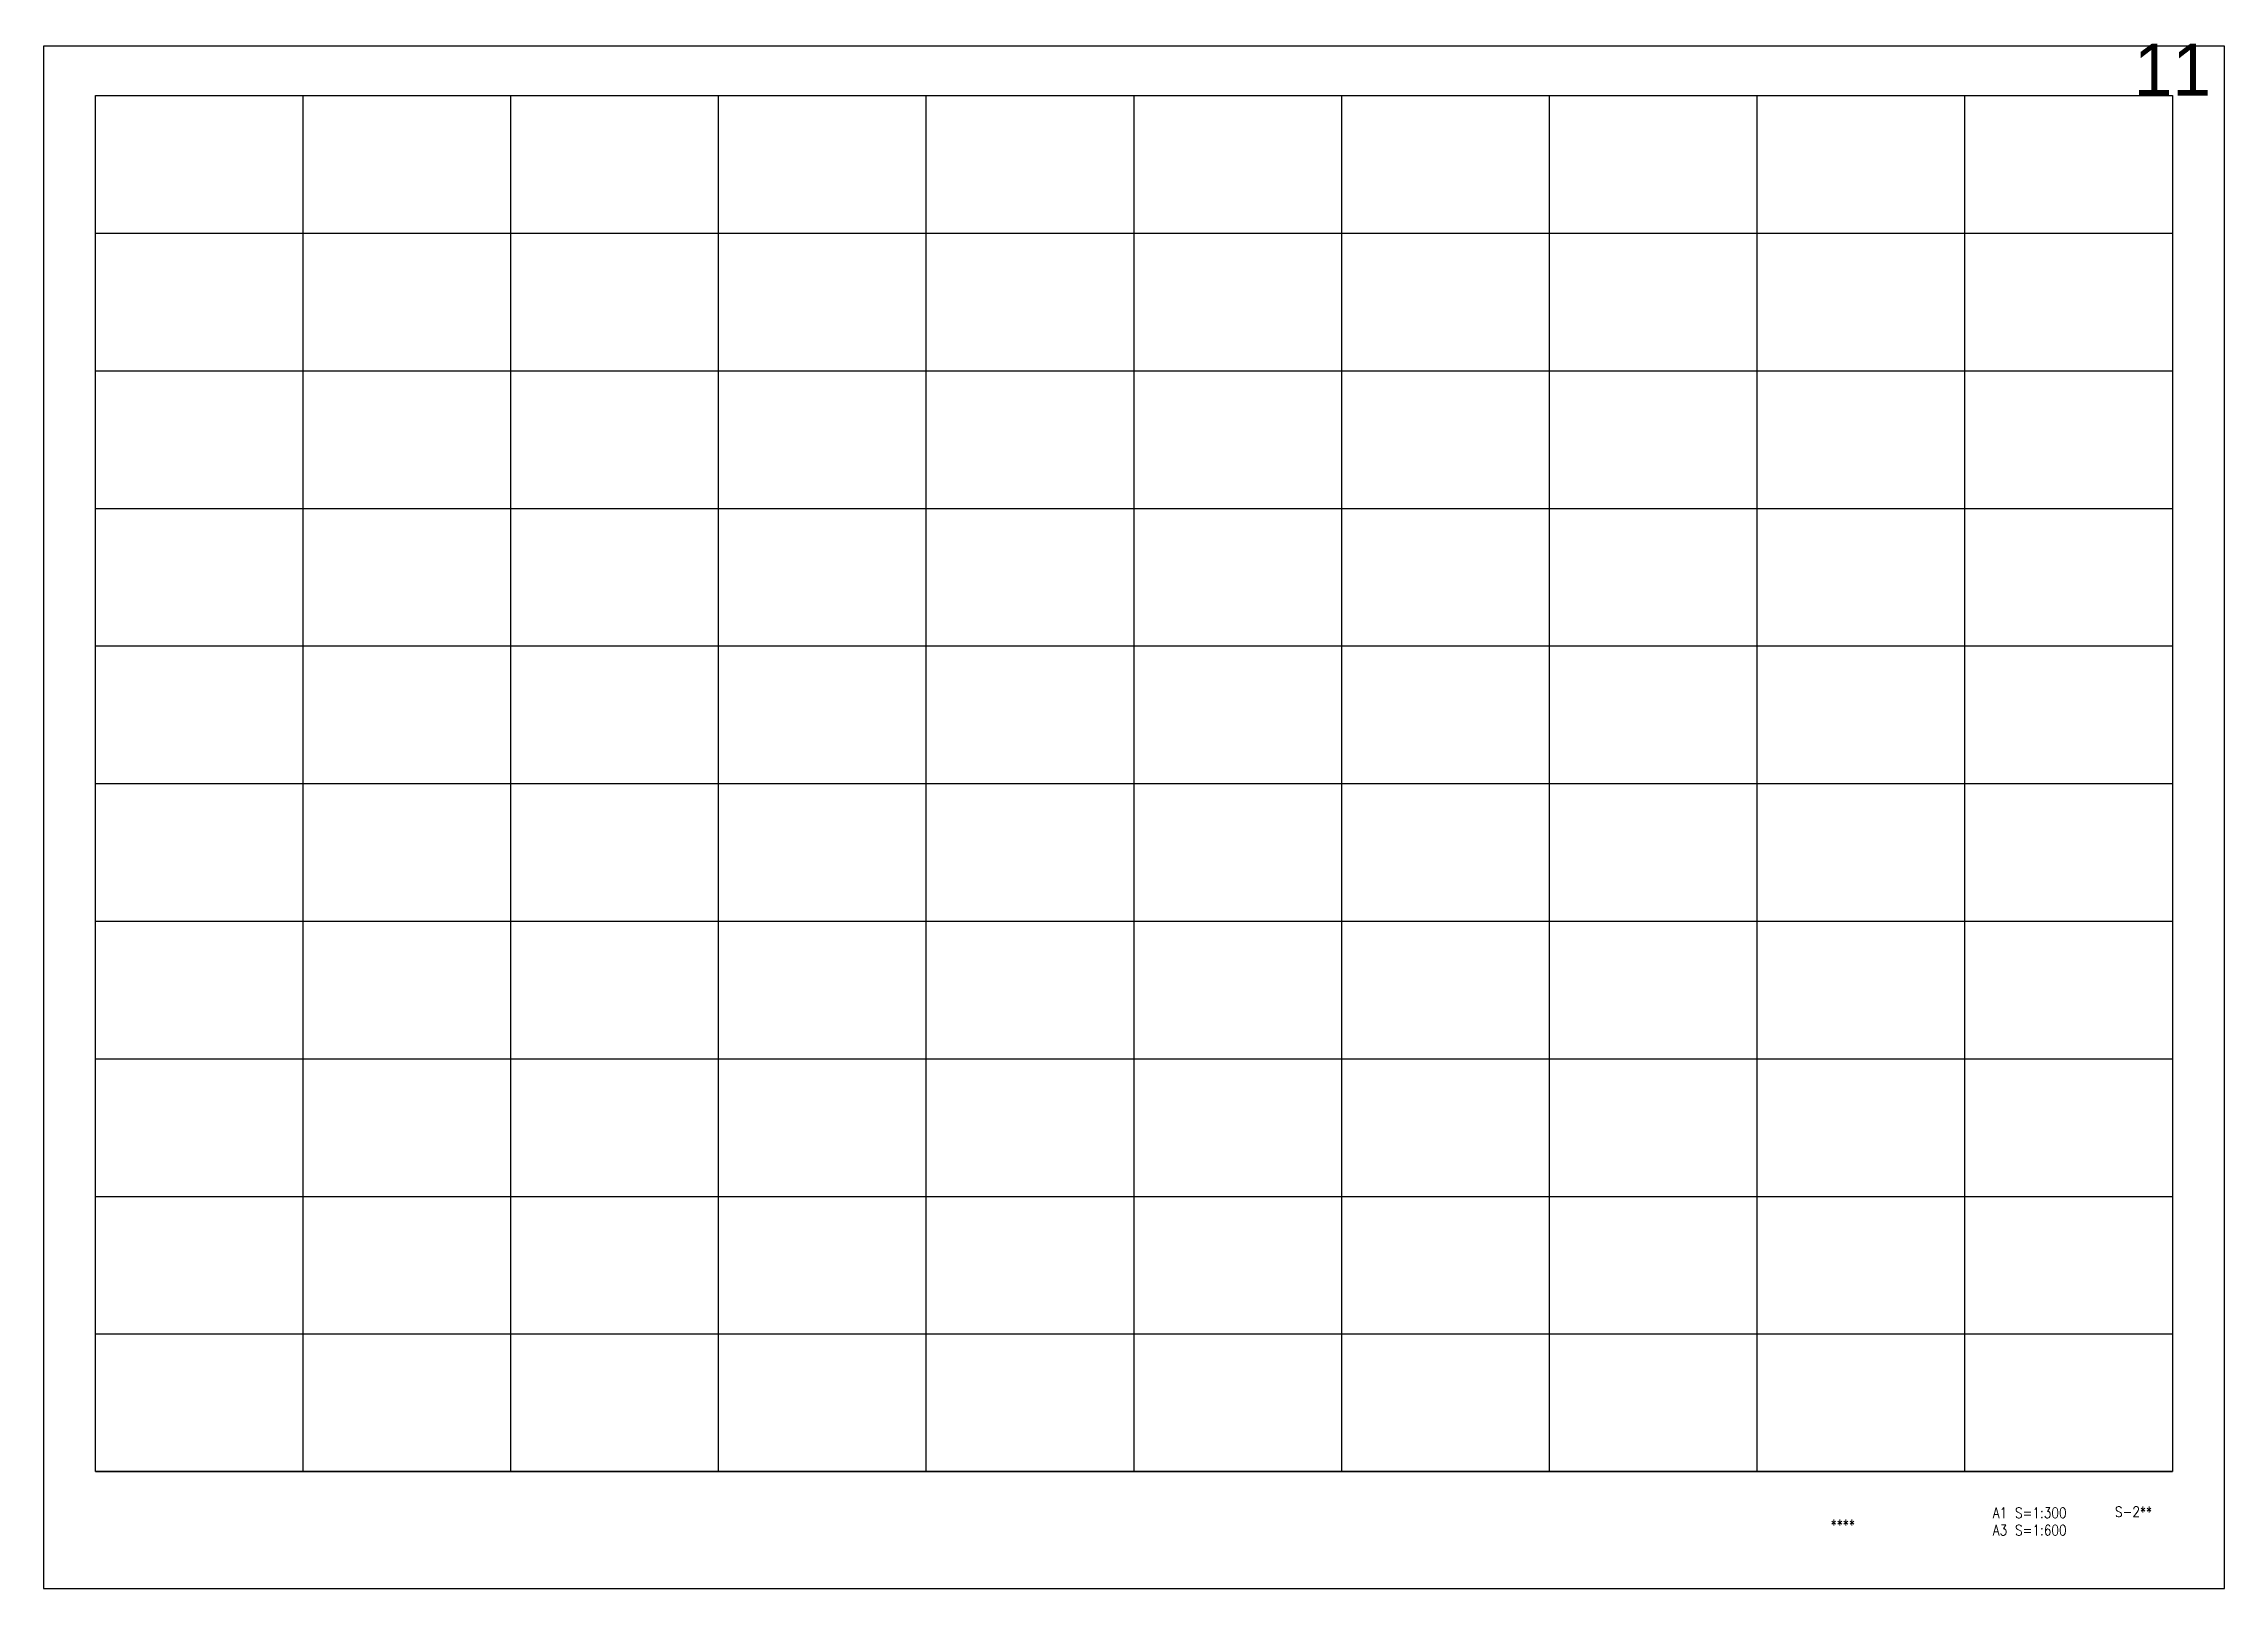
# Model space of a CAD drawing. Extents: x -62685 to 486000, y -1007100 to 210463.
# Drawn here: x 180000 to 306000, y -89100 to 150 of the extents above; entities that cross this region are included whole.
import ezdxf
from ezdxf.enums import TextEntityAlignment as Align

# ---------------------------------------------------------------- set-up
doc = ezdxf.new("R2010")
doc.units = 0
doc.header["$MEASUREMENT"] = 0
doc.layers.add('99_レイアウト枠', color=251, linetype='CONTINUOUS', plot=False)
doc.layers.add('99_頁番号', color=6, linetype='CONTINUOUS')
doc.styles.add('DRACAD', font='txt', dxfattribs={"width": 0.85, "bigfont": 'extfont2'})
doc.styles.get("Standard").update_dxf_attribs({"font": 'Osaka.ttc'})

msp = doc.modelspace()

# ---------------------------------------------------------------- texts
at = {"layer": '99_レイアウト枠'}
msp.add_text('11', height=3000, dxfattribs=at).set_placement((302999.99994, -2850), align=Align.CENTER)
at = {"layer": '99_頁番号', "char_height": 600, "attachment_point": 5, "style": 'DRACAD'}
for s, insert in [('{S-2**}', (300749.99994, -84675)), ('{  ****  }', (283499.99994, -85425)), ('A1 S=1:300^JA3 S=1:600', (294749.99994, -85236.47799))]:
    msp.add_mtext(s, dxfattribs=dict(at, insert=insert))

# ---------------------------------------------------------------- linework, layer by layer
at = {"layer": '99_レイアウト枠'}
for p, q in [((183000, -82350), (183000, -2850)), ((195000, -82350), (195000, -2850)), ((207000, -82350), (207000, -2850)), ((219000, -82350), (219000, -2850)), ((231000, -82350), (231000, -2850)), ((243000, -82350), (243000, -2850)), ((254999.99997, -82350), (254999.99997, -2850)), ((266999.99997, -82350), (266999.99997, -2850)), ((278999.99997, -82350), (278999.99997, -2850)), ((290999.99997, -82350), (290999.99997, -2850)), ((183000, -10800), (302999.99994, -10800)), ((183000, -18750), (302999.99994, -18750)), ((183000, -26700), (302999.99994, -26700)), ((183000, -34650), (302999.99994, -34650)), ((183000, -42600), (302999.99994, -42600)), ((183000, -50550), (302999.99994, -50550)), ((183000, -58500), (302999.99994, -58500)), ((183000, -66450), (302999.99994, -66450)), ((183000, -74400), (302999.99994, -74400)), ((183000, -82350), (302999.99994, -82350))]:
    msp.add_line(p, q, dxfattribs=at)
for points in [[(180000, -89100), (306000, -89100), (306000, 0), (180000, 0)], [(183000, -2850), (302999.99994, -2850), (302999.99994, -82350), (183000, -82350)]]:
    msp.add_lwpolyline(points, close=True, dxfattribs=at)

msp.set_redraw_order([(e.dxf.handle, doc.entitydb.next_handle()) for e in msp.query("TEXT MTEXT ATTDEF DIMENSION ARC_DIMENSION")])  # texts and dimensions are drawn at this point

doc.saveas('drawing.dxf')
